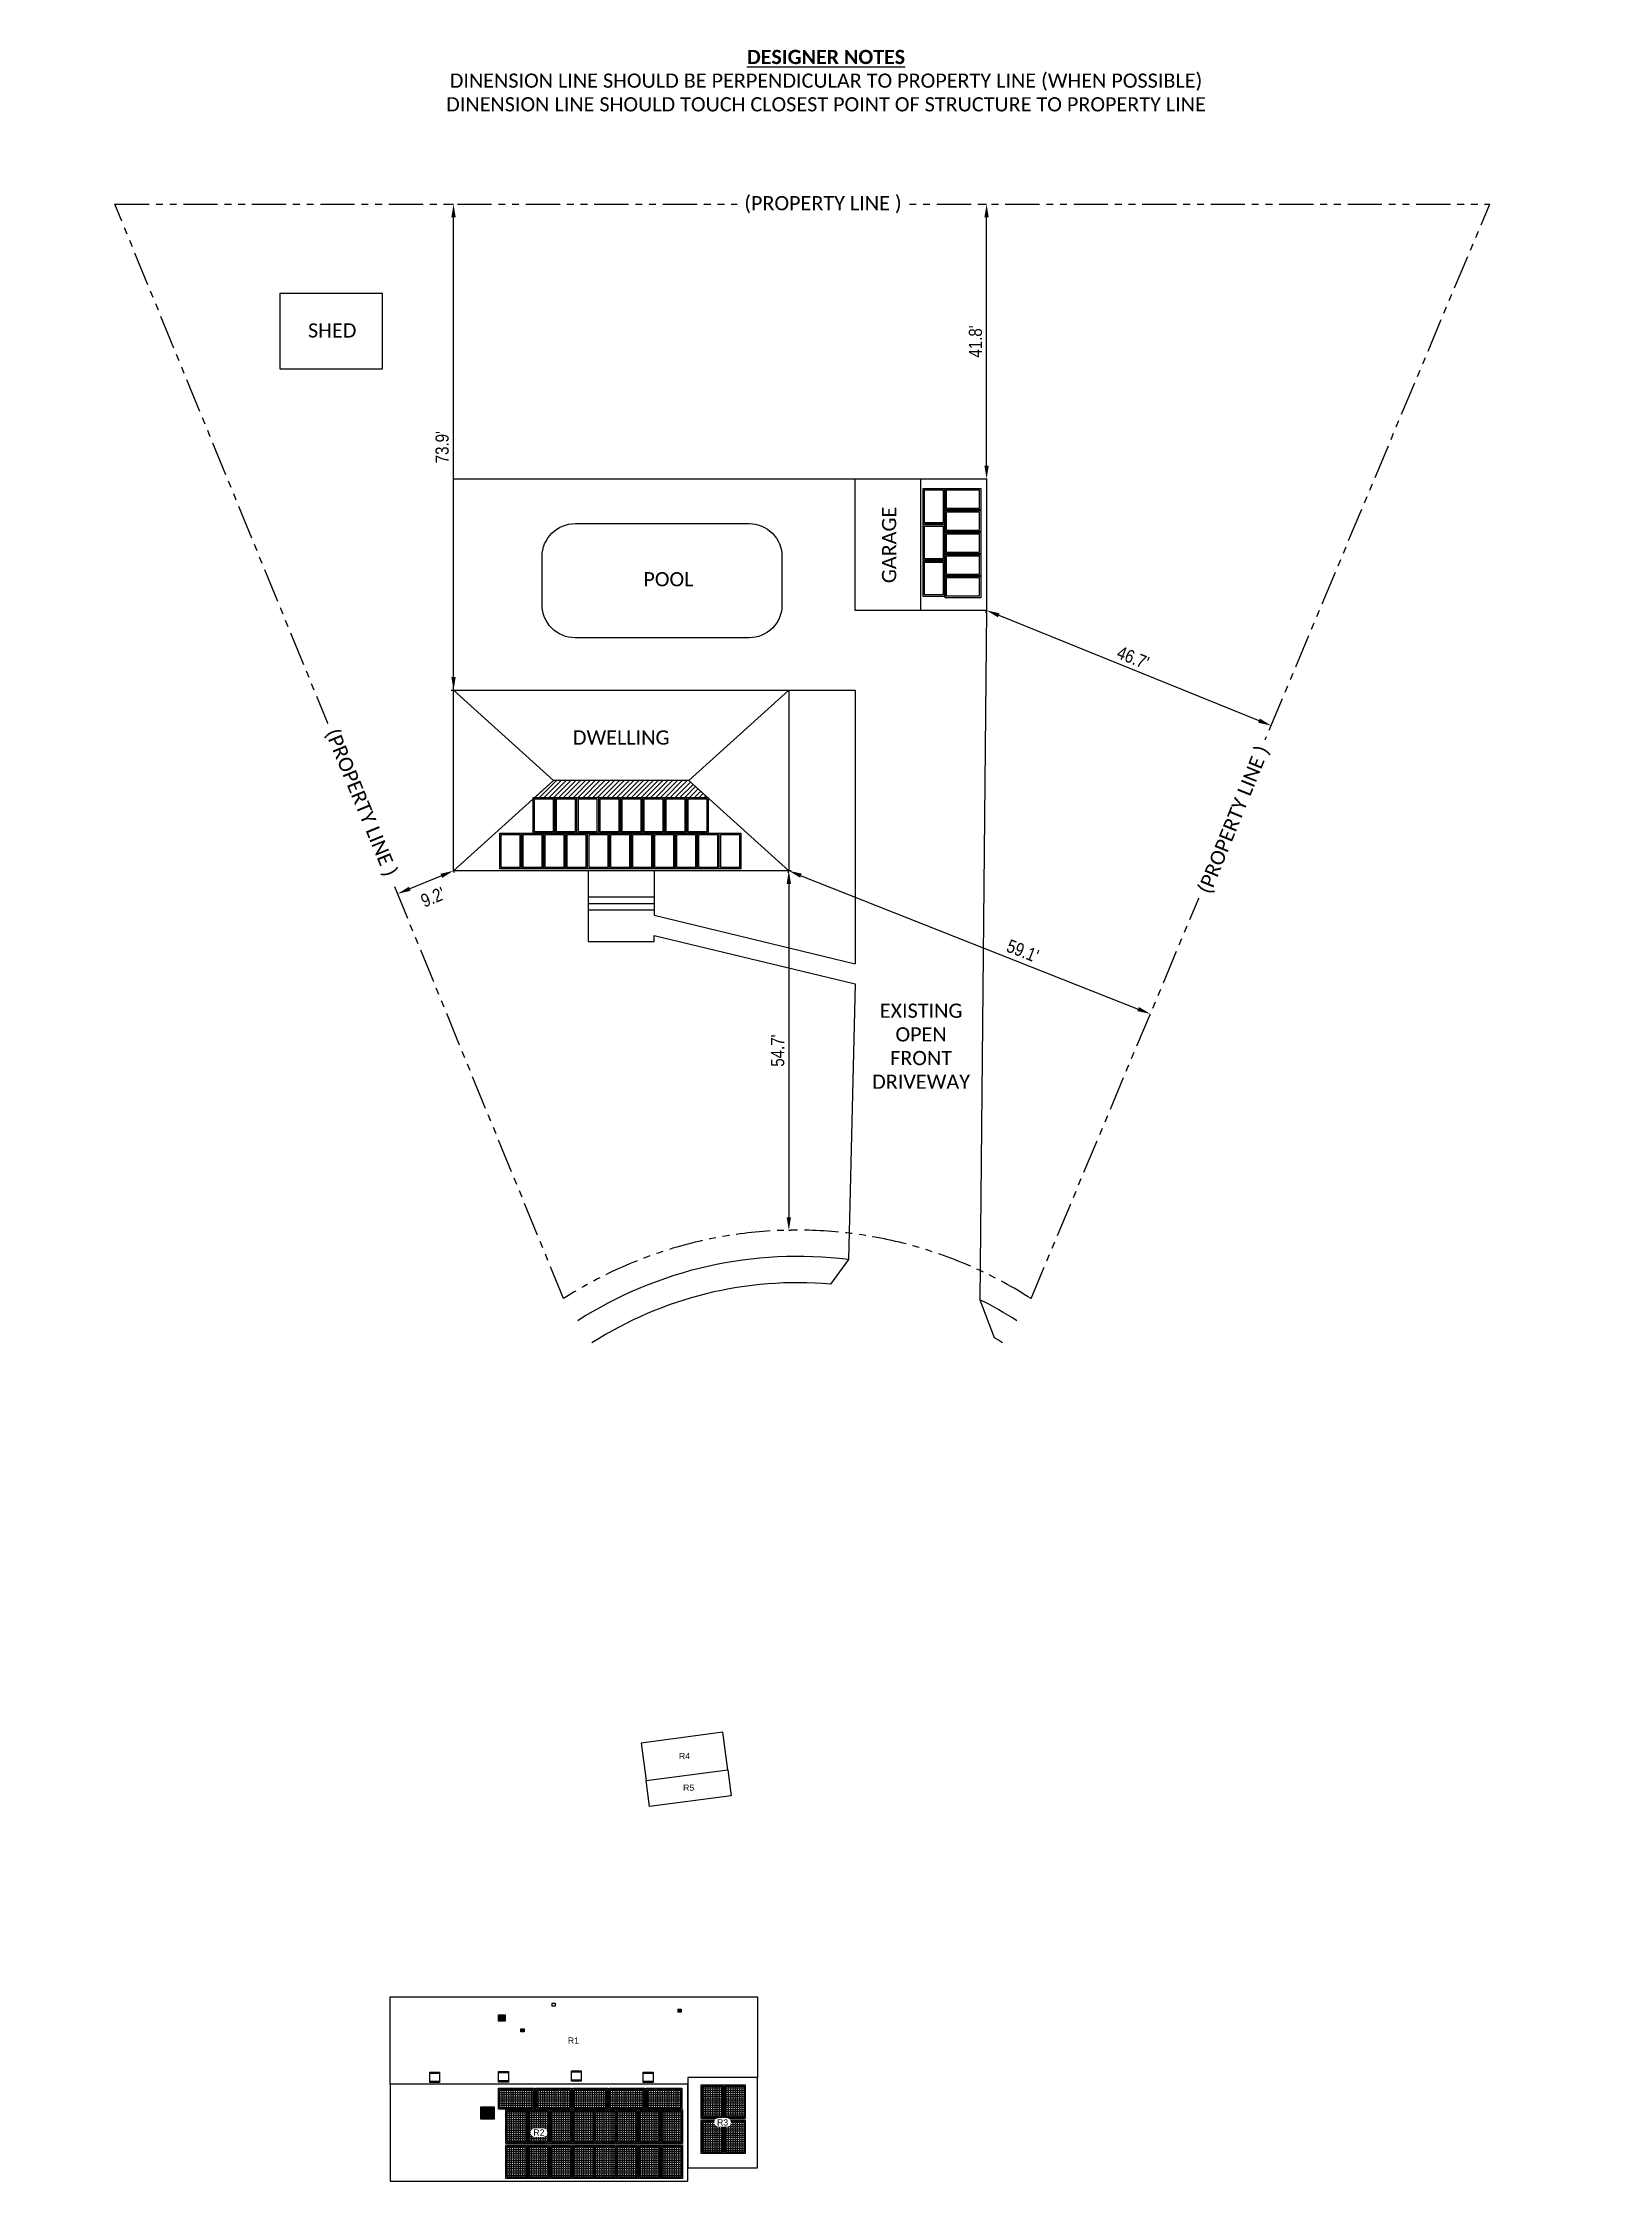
# Model space of a CAD drawing. Header units: feet. Extents: x -13431 to 10280, y 13032 to 29871.
# Drawn here: x -755 to 2104, y 14030 to 17934 of the extents above; entities that cross this region are included whole.
import ezdxf
from ezdxf.enums import TextEntityAlignment as Align

# ---------------------------------------------------------------- set-up
doc = ezdxf.new("R2010")
doc.units = ezdxf.units.FT
doc.header["$MEASUREMENT"] = 0
doc.set_wipeout_variables(frame=1)
doc.linetypes.add('PHANTOM', pattern=[2.5, 1.25, -0.25, 0.25, -0.25, 0.25, -0.25])
for name, color, linetype in [('E - MODULE', 7, 'Continuous'), ('MODULE FRAME', 9, 'Continuous'), ('MODULE HATCH', 7, 'Continuous'), ('N - ROOF NUMBERS', 7, 'Continuous'), ('R - ROOF LINES', 7, 'Continuous'), ('Z - TITLEBLOCK TXT', 7, 'Continuous')]:
    doc.layers.add(name, color=color, linetype=linetype)
doc.layers.add('LOCKED (NO PRINT)', color=7, linetype='Continuous', plot=False)
doc.styles.add('1SIXTEENTH', font='technic_.ttf', dxfattribs={"height": 24})
doc.styles.add('TITLE BBLOCK TEXT', font='ARIALUNI.TTF')
doc.dimstyles.new('DESIGN', dxfattribs={"dimscale": 0, "dimtxt": 24, "dimasz": 24, "dimexe": 0, "dimexo": 4, "dimgap": 8, "dimtad": 1, "dimdec": 1, "dimlfac": 0.083333, "dimzin": 3, "dimdsep": 46, "dimtxsty": '1SIXTEENTH', "dimcen": 24, "dimclrd": 1, "dimclre": 1, "dimclrt": 7, "dimadec": 0, "dimazin": 0, "dimtfac": 1, "dimtdec": 1, "dimtofl": 0, "dimtmove": 2, "dimatfit": 3, "dimfxl": 1, "dimfrac": 2, "dimtolj": 1, "dimtzin": 0, "dimarcsym": 1})

msp = doc.modelspace()

# ---------------------------------------------------------------- texts
at = {"layer": 'LOCKED (NO PRINT)', "insert": (674.54, 17864.25), "char_height": 25.92, "attachment_point": 5, "style": '1SIXTEENTH', "bg_fill": 2}
msp.add_mtext_dynamic_manual_height_columns('{\\fCalibri|b1|i0|c0|p34;\\LDESIGNER NOTES\\P\\fCalibri|b0|i0|c0|p34;\\lDINENSION LINE SHOULD BE PERPENDICULAR TO PROPERTY LINE (WHEN POSSIBLE)\\P\\W1;DINENSION LINE SHOULD TOUCH CLOSEST POINT OF STRUCTURE TO PROPERTY LINE}', width=2833.1198, gutter_width=370.67, heights=[0], dxfattribs=at)

# ---------------------------------------------------------------- blocks, each defined once
blk = doc.blocks.new('*D130')
at = {"color": 1, "lineweight": -2, "transparency": 16777216}
for p, q in [((-27.5, 16413), (-85.1, 16389.4)), ((-3.8, 16418.5), (-5.3, 16422.2)), ((-105.8, 16376.6), (-107.3, 16380.3))]:
    blk.add_line(p, q, dxfattribs=at)
at = {"color": 1, "transparency": 16777216}
for points in [[(-29.1, 16416.7), (-26, 16409.3), (-5.3, 16422.2)], [(-86.7, 16393.1), (-83.6, 16385.7), (-107.3, 16380.3)]]:
    blk.add_solid(points, dxfattribs=at)
at = {"layer": 'Defpoints', "color": 0, "transparency": 16777216}
for p in [(-5.3, 16422.2), (-107.3, 16380.3), (-107.3, 16380.3)]:
    blk.add_point(p, dxfattribs=at)
at = {"color": 7, "transparency": 16777216, "insert": (-43, 16374.1), "char_height": 24, "attachment_point": 5, "rotation": 22.2896, "style": '1SIXTEENTH'}
blk.add_mtext("\\A1;9.2'", dxfattribs=at)
blk = doc.blocks.new('*D131')
at = {"color": 1, "lineweight": -2, "transparency": 16777216}
for p, q in [((610.7, 16422.2), (606.7, 16422.2)), ((606.7, 16398.2), (606.7, 15789.9)), ((610.7, 15765.9), (606.7, 15765.9))]:
    blk.add_line(p, q, dxfattribs=at)
at = {"color": 1, "transparency": 16777216}
for points in [[(602.7, 16398.2), (610.7, 16398.2), (606.7, 16422.2)], [(602.7, 15789.9), (610.7, 15789.9), (606.7, 15765.9)]]:
    blk.add_solid(points, dxfattribs=at)
at = {"layer": 'Defpoints', "color": 0, "transparency": 16777216}
for p in [(606.7, 16422.2), (606.7, 15765.9), (606.7, 15765.9)]:
    blk.add_point(p, dxfattribs=at)
at = {"color": 7, "transparency": 16777216, "insert": (586.4, 16094), "char_height": 24, "attachment_point": 5, "rotation": 90, "style": '1SIXTEENTH'}
blk.add_mtext("\\A1;54.7'", dxfattribs=at)
blk = doc.blocks.new('*D129')
at = {"color": 1, "lineweight": -2, "transparency": 16777216}
for p, q in [((605.2, 16418.4), (606.7, 16422.2)), ((629, 16413.3), (1244.2, 16169.9)), ((1265, 16157.3), (1266.5, 16161.1))]:
    blk.add_line(p, q, dxfattribs=at)
at = {"color": 1, "transparency": 16777216}
for points in [[(630.4, 16417), (627.5, 16409.6), (606.7, 16422.2)], [(1245.6, 16173.6), (1242.7, 16166.2), (1266.5, 16161.1)]]:
    blk.add_solid(points, dxfattribs=at)
at = {"layer": 'Defpoints', "color": 0, "transparency": 16777216}
for p in [(606.7, 16422.2), (1266.5, 16161.1), (1266.5, 16161.1)]:
    blk.add_point(p, dxfattribs=at)
at = {"color": 7, "transparency": 16777216, "insert": (1033.6, 16275.9), "char_height": 24, "attachment_point": 5, "rotation": 338.4121, "style": '1SIXTEENTH'}
blk.add_mtext("\\A1;59.1'", dxfattribs=at)
blk = doc.blocks.new('*D132')
at = {"color": 1, "lineweight": -2, "transparency": 16777216}
for p, q in [((966.1, 16893.8), (967.6, 16897.5)), ((989.8, 16888.5), (1464.8, 16696.4)), ((1485.5, 16683.6), (1487, 16687.3))]:
    blk.add_line(p, q, dxfattribs=at)
at = {"color": 1, "transparency": 16777216}
for points in [[(991.3, 16892.2), (988.3, 16884.8), (967.6, 16897.5)], [(1466.3, 16700.1), (1463.3, 16692.6), (1487, 16687.3)]]:
    blk.add_solid(points, dxfattribs=at)
at = {"layer": 'Defpoints', "color": 0, "transparency": 16777216}
for p in [(967.6, 16897.5), (1487, 16687.3), (1487, 16687.3)]:
    blk.add_point(p, dxfattribs=at)
at = {"color": 7, "transparency": 16777216, "insert": (1234.9, 16811.2), "char_height": 24, "attachment_point": 5, "rotation": 337.9715, "style": '1SIXTEENTH'}
blk.add_mtext("\\A1;46.7'", dxfattribs=at)
blk = doc.blocks.new('*D133')
at = {"color": 1, "lineweight": -2, "transparency": 16777216}
for p, q in [((963.6, 17639), (967.6, 17639)), ((967.6, 17161.5), (967.6, 17615)), ((963.6, 17137.5), (967.6, 17137.5))]:
    blk.add_line(p, q, dxfattribs=at)
at = {"color": 1, "transparency": 16777216}
for points in [[(963.6, 17615), (971.6, 17615), (967.6, 17639)], [(963.6, 17161.5), (971.6, 17161.5), (967.6, 17137.5)]]:
    blk.add_solid(points, dxfattribs=at)
at = {"layer": 'Defpoints', "color": 0, "transparency": 16777216}
for p in [(967.6, 17639), (967.6, 17639), (967.6, 17137.5)]:
    blk.add_point(p, dxfattribs=at)
at = {"color": 7, "transparency": 16777216, "insert": (947.4, 17388.3), "char_height": 24, "attachment_point": 5, "rotation": 90, "style": '1SIXTEENTH'}
blk.add_mtext("\\A1;41.8'", dxfattribs=at)
blk = doc.blocks.new('*D134')
at = {"color": 1, "lineweight": -2, "transparency": 16777216}
for p, q in [((-9.3, 17639), (-5.3, 17639)), ((-5.3, 16775.7), (-5.3, 17615)), ((-9.3, 16751.7), (-5.3, 16751.7))]:
    blk.add_line(p, q, dxfattribs=at)
at = {"color": 1, "transparency": 16777216}
for points in [[(-9.3, 17615), (-1.3, 17615), (-5.3, 17639)], [(-9.3, 16775.7), (-1.3, 16775.7), (-5.3, 16751.7)]]:
    blk.add_solid(points, dxfattribs=at)
at = {"layer": 'Defpoints', "color": 0, "transparency": 16777216}
for p in [(-5.3, 17639), (-5.3, 17639), (-5.3, 16751.7)]:
    blk.add_point(p, dxfattribs=at)
at = {"color": 7, "transparency": 16777216, "insert": (-26, 17195.4), "char_height": 24, "attachment_point": 5, "rotation": 90, "style": '1SIXTEENTH'}
blk.add_mtext("\\A1;73.9'", dxfattribs=at)
blk = doc.blocks.new('ROOF3_ID')
at = {"color": 3}
blk.add_wipeout([(-7.3, -7.4), (-5.7, -7.4), (-4.2, -7.4), (-2.6, -7.4), (-1, -7.4), (0.6, -7.4), (2.1, -7.4), (3.7, -7.4), (5.3, -7.4), (6.9, -7.4), (8.4, -7.3), (9.9, -7), (11.4, -6.3), (12.6, -5.3), (13.7, -4.2), (14.5, -2.8), (15, -1.3), (15.2, 0.2), (15, 1.8), (14.6, 3.3), (13.9, 4.7), (12.9, 5.9), (11.7, 6.9), (10.4, 7.7), (8.9, 8.2), (7.3, 8.3), (5.7, 8.3), (4.2, 8.3), (2.6, 8.3), (1, 8.3), (-0.6, 8.3), (-2.1, 8.3), (-3.7, 8.3), (-5.3, 8.3), (-6.9, 8.3), (-8.4, 8.2), (-9.9, 7.9), (-11.4, 7.2), (-12.6, 6.2), (-13.7, 5.1), (-14.5, 3.7), (-15, 2.2), (-15.2, 0.7), (-15, -0.9), (-14.6, -2.4), (-13.9, -3.8), (-12.9, -5), (-11.7, -6), (-10.4, -6.8), (-8.9, -7.3)], dxfattribs=at)
at = {"layer": 'Z - TITLEBLOCK TXT', "color": 7, "style": 'TITLE BBLOCK TEXT'}
blk.add_text('R3', height=11.4, rotation=359.9886, dxfattribs=at).set_placement((0, 0.5), align=Align.MIDDLE_CENTER)
blk = doc.blocks.new('ROOF1_ID')
at = {"color": 3}
blk.add_wipeout([(-7.5, -8.1), (-5.9, -8.1), (-4.4, -8.1), (-2.8, -8.1), (-1.2, -8.1), (0.3, -8.1), (1.9, -8.1), (3.5, -8.1), (5.1, -8.1), (6.6, -8.1), (8.2, -8), (9.7, -7.6), (11.1, -7), (12.4, -6), (13.4, -4.9), (14.2, -3.5), (14.7, -2), (14.9, -0.5), (14.8, 1.1), (14.4, 2.6), (13.7, 4), (12.7, 5.2), (11.5, 6.3), (10.1, 7), (8.6, 7.5), (7.1, 7.6), (5.5, 7.6), (3.9, 7.6), (2.4, 7.6), (0.8, 7.6), (-0.8, 7.6), (-2.4, 7.6), (-3.9, 7.6), (-5.5, 7.6), (-7.1, 7.6), (-8.6, 7.5), (-10.2, 7.2), (-11.6, 6.5), (-12.8, 5.6), (-13.9, 4.4), (-14.7, 3), (-15.2, 1.5), (-15.4, 0), (-15.3, -1.6), (-14.8, -3.1), (-14.1, -4.5), (-13.2, -5.7), (-12, -6.7), (-10.6, -7.5), (-9.1, -7.9)], dxfattribs=at)
at = {"layer": 'Z - TITLEBLOCK TXT', "color": 7, "style": 'TITLE BBLOCK TEXT'}
blk.add_text('R1', height=11.4, rotation=359.9886, dxfattribs=at).set_placement((-0.2, -0.2), align=Align.MIDDLE_CENTER)
blk = doc.blocks.new('ROOF5_ID')
at = {"color": 3}
blk.add_wipeout([(-7.3, -6.7), (-5.7, -6.7), (-4.2, -6.7), (-2.6, -6.7), (-1, -6.7), (0.6, -6.7), (2.1, -6.7), (3.7, -6.7), (5.3, -6.7), (6.9, -6.7), (8.4, -6.6), (9.9, -6.3), (11.4, -5.6), (12.6, -4.6), (13.7, -3.5), (14.5, -2.1), (15, -0.6), (15.2, 0.9), (15, 2.5), (14.6, 4), (13.9, 5.4), (12.9, 6.6), (11.7, 7.6), (10.4, 8.4), (8.9, 8.9), (7.3, 9), (5.7, 9), (4.2, 9), (2.6, 9), (1, 9), (-0.6, 9), (-2.1, 9), (-3.7, 9), (-5.3, 9), (-6.9, 9), (-8.4, 8.9), (-9.9, 8.5), (-11.4, 7.9), (-12.6, 6.9), (-13.7, 5.8), (-14.5, 4.4), (-15, 2.9), (-15.2, 1.4), (-15, -0.2), (-14.6, -1.7), (-13.9, -3.1), (-12.9, -4.3), (-11.7, -5.3), (-10.4, -6.1), (-8.9, -6.6)], dxfattribs=at)
at = {"layer": 'Z - TITLEBLOCK TXT', "color": 7, "style": 'TITLE BBLOCK TEXT'}
blk.add_text('R5', height=11.4, rotation=359.9886, dxfattribs=at).set_placement((0, 1.1), align=Align.MIDDLE_CENTER)
blk = doc.blocks.new('ROOF4_ID')
at = {"color": 3}
blk.add_wipeout([(-7.3, -7.1), (-5.7, -7.1), (-4.2, -7.1), (-2.6, -7.1), (-1, -7.1), (0.6, -7.1), (2.1, -7.1), (3.7, -7.1), (5.3, -7.1), (6.9, -7.1), (8.4, -7), (9.9, -6.6), (11.4, -5.9), (12.6, -5), (13.7, -3.8), (14.5, -2.5), (15, -1), (15.2, 0.6), (15, 2.1), (14.6, 3.6), (13.9, 5), (12.9, 6.3), (11.7, 7.3), (10.4, 8), (8.9, 8.5), (7.3, 8.7), (5.7, 8.7), (4.2, 8.7), (2.6, 8.7), (1, 8.7), (-0.6, 8.7), (-2.1, 8.7), (-3.7, 8.7), (-5.3, 8.7), (-6.9, 8.7), (-8.4, 8.6), (-9.9, 8.2), (-11.4, 7.5), (-12.6, 6.6), (-13.7, 5.4), (-14.5, 4.1), (-15, 2.6), (-15.2, 1), (-15, -0.6), (-14.6, -2.1), (-13.9, -3.5), (-12.9, -4.7), (-11.7, -5.7), (-10.4, -6.5), (-8.9, -6.9)], dxfattribs=at)
at = {"layer": 'Z - TITLEBLOCK TXT', "color": 7, "style": 'TITLE BBLOCK TEXT'}
blk.add_text('R4', height=11.4, rotation=359.9886, dxfattribs=at).set_placement((0, 0.8), align=Align.MIDDLE_CENTER)
blk = doc.blocks.new('ROOF2_ID')
at = {"color": 3}
blk.add_wipeout([(-7.3, -7.8), (-5.7, -7.8), (-4.2, -7.8), (-2.6, -7.8), (-1, -7.8), (0.6, -7.8), (2.1, -7.8), (3.7, -7.8), (5.3, -7.8), (6.9, -7.8), (8.4, -7.7), (9.9, -7.3), (11.4, -6.6), (12.6, -5.7), (13.7, -4.5), (14.5, -3.2), (15, -1.7), (15.2, -0.1), (15, 1.5), (14.6, 3), (13.9, 4.4), (12.9, 5.6), (11.7, 6.6), (10.4, 7.4), (8.9, 7.8), (7.3, 8), (5.7, 8), (4.2, 8), (2.6, 8), (1, 8), (-0.6, 8), (-2.1, 8), (-3.7, 8), (-5.3, 8), (-6.9, 8), (-8.4, 7.9), (-9.9, 7.5), (-11.4, 6.8), (-12.6, 5.9), (-13.7, 4.7), (-14.5, 3.4), (-15, 1.9), (-15.2, 0.3), (-15, -1.2), (-14.6, -2.7), (-13.9, -4.1), (-12.9, -5.4), (-11.7, -6.4), (-10.4, -7.1), (-8.9, -7.6)], dxfattribs=at)
at = {"layer": 'Z - TITLEBLOCK TXT', "style": 'TITLE BBLOCK TEXT'}
blk.add_text('R2', height=11.4, rotation=359.9886, dxfattribs=at).set_placement((0, 0.1), align=Align.MIDDLE_CENTER)
blk = doc.blocks.new('genesis_module')
at = {"layer": 'MODULE HATCH'}
h = blk.add_hatch(dxfattribs=at)
h.set_pattern_fill('ANGLE', color=9, scale=15)
h.set_pattern_definition([(0, (1.7324, 8.3642), (0, 4.125), [3, -1.125]), (90, (1.7324, 8.3642), (-4.125, 3e-16), [3, -1.125])])
h.paths.add_polyline_path([(-17.5, 30), (-17.5, -29.9), (17.6, -29.9), (17.6, 30)])
at = {"color": 4}
blk.add_lwpolyline([(-20, 32.5), (20, 32.5), (20, -32.5), (-20, -32.5)], close=True, dxfattribs=at)
at = {"layer": 'MODULE FRAME', "color": 7, "linetype": 'Continuous', "flags": 128}
blk.add_lwpolyline([(20, -32.5), (-20, -32.5), (-20, 32.5), (20, 32.5)], close=True, dxfattribs=at)
at = {"layer": 'MODULE FRAME', "color": 8, "linetype": 'Continuous', "flags": 128}
blk.add_lwpolyline([(17.6, -29.9), (-17.5, -29.9), (-17.5, 30), (17.6, 30)], close=True, dxfattribs=at)

# ---------------------------------------------------------------- dimensions: what is measured, and where the dimension line sits
for p1, p2, picture, middle in [((-5.34, 16751.68), (-5.34, 17639.04), '*D134', (-25.96, 17195.36)), ((967.6, 17137.52), (967.6, 17639.04), '*D133', (947.37, 17388.28)), ((967.6, 16897.52), (1487.05, 16687.35), '*D132', (1234.9, 16811.17)), ((606.66, 16422.15), (606.66, 15765.87), '*D131', (586.38, 16094.01))]:
    dim = msp.add_aligned_dim(p1=p1, p2=p2, distance=0, dimstyle='DESIGN', override={"dimscale": 1, "dimpost": "'"})
    dim.commit()
    dim.dimension.update_dxf_attribs({"geometry": picture, "text_midpoint": middle})
dim = msp.add_linear_dim(base=(-107.35, 16380.34), p1=(-5.34, 16422.15), p2=(-107.35, 16380.34), angle=202.28962, dimstyle='DESIGN', override={"dimscale": 1, "dimpost": "'"})
dim.commit()
dim.dimension.update_dxf_attribs({"geometry": '*D130', "text_midpoint": (-43.02, 16374.11), "dimtype": 161})

# ---------------------------------------------------------------- hatches: boundary and pattern name
h = msp.add_hatch()
h.set_pattern_fill('ANSI31', color=9, scale=50)
h.set_pattern_definition([(45, (480.335, 4280.593), (-4.4194174, 4.4194174), [])])
h.paths.add_polyline_path([(424.15, 16586.91), (177.16, 16586.91), (142.88, 16555.97), (458.43, 16555.97)])
h = msp.add_hatch(color=3)
h.dxf.hatch_style = 1
h.paths.add_polyline_path([(88.7, 14333.9), (88.7, 14322.52), (76.7, 14322.52), (76.7, 14333.9)])
h = msp.add_hatch(color=3)
h.dxf.hatch_style = 1
h.paths.add_polyline_path([(174.09, 14355.3), (180.09, 14355.3), (180.09, 14349.61), (174.09, 14349.61)], flags=17)
edge = h.paths.add_edge_path(flags=17)
edge.add_line((174.09, 14355.3), (180.09, 14355.3))
edge.add_line((174.09, 14355.3), (174.09, 14349.61))
edge.add_line((180.09, 14355.3), (180.09, 14349.61))
h = msp.add_hatch(color=3)
h.dxf.hatch_style = 1
h.paths.add_polyline_path([(404.24, 14344.67), (410.24, 14344.67), (410.24, 14338.98), (404.24, 14338.98)])
h = msp.add_hatch(color=3)
h.dxf.hatch_style = 1
h.paths.add_polyline_path([(123.43, 14308.6), (123.43, 14302.91), (117.43, 14302.91), (117.43, 14308.6)])
h = msp.add_hatch(color=3)
h.dxf.hatch_style = 1
h.paths.add_polyline_path([(-30.8, 14210.33), (-30.8, 14212.23), (-30.8, 14229.31), (-48.8, 14229.31), (-48.8, 14227.41), (-48.8, 14210.33)], flags=17)
h.paths.add_polyline_path([(-30.8, 14210.33), (-48.8, 14210.33), (-48.8, 14212.23), (-48.8, 14229.31), (-30.8, 14229.31), (-30.8, 14212.23)], flags=17)
h.paths.add_polyline_path([(-48.8, 14210.33), (-48.8, 14227.41), (-48.8, 14229.31), (-48.8, 14212.23)], flags=0)
edge = h.paths.add_edge_path(flags=0)
edge.add_line((-30.8, 14227.41), (-30.8, 14210.33))
edge.add_line((-30.8, 14227.41), (-30.8, 14229.31))
h = msp.add_hatch(color=3)
h.dxf.hatch_style = 1
h.paths.add_polyline_path([(94.92, 14211.5), (76.92, 14211.5), (76.92, 14228.57), (76.92, 14230.47), (94.92, 14230.47), (94.92, 14213.39)], flags=17)
h.paths.add_polyline_path([(94.92, 14228.57), (94.92, 14211.5), (94.92, 14213.39), (94.92, 14230.47)], flags=0)
h.paths.add_polyline_path([(94.92, 14211.5), (76.92, 14211.5), (76.92, 14228.57), (76.92, 14230.47), (94.92, 14230.47), (94.92, 14228.57)], flags=17)
edge = h.paths.add_edge_path(flags=0)
edge.add_line((76.92, 14211.5), (76.92, 14213.39))
h = msp.add_hatch(color=3)
h.dxf.hatch_style = 1
h.paths.add_polyline_path([(209.9, 14212.81), (209.9, 14214.71), (209.9, 14231.78), (209.9, 14229.89)], flags=0)
h.paths.add_polyline_path([(227.9, 14212.81), (209.9, 14212.81), (209.9, 14214.71), (209.9, 14231.78), (227.9, 14231.78), (227.9, 14214.71)], flags=17)
h.paths.add_polyline_path([(227.9, 14212.81), (209.9, 14212.81), (209.9, 14229.89), (209.9, 14231.78), (227.9, 14231.78), (227.9, 14214.71)], flags=17)
edge = h.paths.add_edge_path(flags=0)
edge.add_line((227.9, 14229.89), (227.9, 14212.81))
edge.add_line((227.9, 14229.89), (227.9, 14231.78))
h = msp.add_hatch(color=3)
h.dxf.hatch_style = 1
h.paths.add_polyline_path([(358.96, 14210.65), (340.96, 14210.65), (340.96, 14227.73), (340.96, 14229.63), (358.96, 14229.63), (358.96, 14212.55)], flags=17)
h.paths.add_polyline_path([(358.96, 14210.65), (340.96, 14210.65), (340.96, 14212.55), (340.96, 14229.63), (358.96, 14229.63), (358.96, 14212.55)], flags=17)
h.paths.add_polyline_path([(340.96, 14210.65), (340.96, 14227.73), (340.96, 14229.63), (340.96, 14212.55)], flags=0)
edge = h.paths.add_edge_path(flags=0)
edge.add_line((358.96, 14227.73), (358.96, 14210.65))
edge.add_line((358.96, 14227.73), (358.96, 14229.63))
h = msp.add_hatch(color=3)
h.dxf.hatch_style = 1
h.paths.add_polyline_path([(68.59, 14143.42), (44.59, 14143.42), (44.59, 14166.18), (68.59, 14166.18)])
h.paths.add_polyline_path([(68.59, 14143.42), (68.59, 14166.18)], flags=17)

# ---------------------------------------------------------------- linework, layer by layer
at = {"color": 3, "linetype": 'PHANTOM', "ltscale": 50}
for p, q in [((195.56, 15641.39), (-623.31, 17639.04)), ((-623.31, 17639.04), (1885.88, 17639.04)), ((1048.71, 15641.39), (1885.88, 17639.04))]:
    msp.add_line(p, q, dxfattribs=at)
at = {"color": 4}
for p, q in [((-5.34, 16751.68), (-5.34, 17137.52)), ((-5.34, 17137.52), (727.6, 17137.52)), ((967.6, 16897.52), (955.6, 15639.26)), ((606.66, 16751.68), (727.6, 16751.68)), ((727.6, 16751.68), (727.6, 16252.67)), ((240.66, 16422.15), (240.66, 16333.24)), ((360.66, 16422.15), (360.66, 16341.3)), ((360.66, 16374.15), (240.66, 16374.15)), ((360.66, 16362.15), (240.66, 16362.15)), ((360.66, 16350.15), (240.66, 16350.15)), ((360.66, 16341.3), (727.6, 16252.67)), ((360.66, 16304.26), (727.6, 16215.64)), ((727.6, 16215.64), (715.6, 15712.44)), ((715.6, 15712.44), (682.57, 15667.71)), ((955.6, 15639.26), (981.34, 15570.25))]:
    msp.add_line(p, q, dxfattribs=at)
at = {"color": 3}
for p, q in [((-5.34, 16751.68), (606.66, 16751.68)), ((-5.34, 16422.15), (-5.34, 16751.68)), ((-5.34, 16751.68), (177.16, 16586.91)), ((606.66, 16751.68), (424.15, 16586.91)), ((606.66, 16751.68), (606.66, 16422.15)), ((177.16, 16586.91), (-5.34, 16422.15)), ((-5.34, 16422.15), (177.16, 16586.91)), ((424.15, 16586.91), (177.16, 16586.91)), ((424.15, 16586.91), (606.66, 16422.15)), ((606.66, 16422.15), (424.15, 16586.91)), ((606.66, 16422.15), (-5.34, 16422.15))]:
    msp.add_line(p, q, dxfattribs=at)
at = {"color": 1}
msp.add_line((299.66, 16586.91), (300.32, 16586.91), dxfattribs=at)
at = {"color": 3}
msp.add_lwpolyline([(-321.41, 17476.75), (-135.72, 17476.75), (-135.72, 17337.58), (-321.41, 17337.58)], close=True, dxfattribs=at)
at = {"color": 3, "flags": 128}
for points in [[(727.6, 17137.52), (967.6, 17137.52), (967.6, 16897.52), (727.6, 16897.52), (727.6, 17137.52)], [(847.6, 16897.52), (847.6, 17137.52)]]:
    msp.add_lwpolyline(points, dxfattribs=at)
at = {"color": 3}
msp.add_lwpolyline([(216.46, 17055.85), (534.22, 17055.85, -0.4142136), (594.22, 16995.85), (594.22, 16907.43, -0.4142136), (534.22, 16847.43), (216.46, 16847.43, -0.4142136), (156.46, 16907.43), (156.46, 16995.85, -0.4142136)], format="xyb", close=True, dxfattribs=at)
at = {"flags": 128}
msp.add_lwpolyline([(177.16, 16586.91), (142.88, 16555.97), (458.43, 16555.97), (424.15, 16586.91)], close=True, dxfattribs=at)
at = {"color": 4, "flags": 128}
msp.add_lwpolyline([(240.66, 16333.24), (240.66, 16293.26), (360.66, 16293.26), (360.66, 16304.26)], dxfattribs=at)
at = {"color": 3, "linetype": 'PHANTOM', "ltscale": 50}
msp.add_arc((622.13, 14975.76), 790.59, 57.34581, 122.65419, dxfattribs=at)
at = {"color": 4}
for radius, start, end in [(742.59, 82.76938, 122.65419), (694.59, 85.00864, 122.65419), (742.59, 57.34581, 63.31669), (694.59, 57.34581, 58.85808)]:
    msp.add_arc((622.13, 14975.76), radius, start, end, dxfattribs=at)
at = {"layer": 'MODULE FRAME', "color": 7, "linetype": 'Continuous', "flags": 128}
for points in [[(851.89, 17119.94), (890.94, 17119.94), (890.94, 17054.99), (851.89, 17054.99)], [(956.89, 17119.94), (956.89, 17080.89), (891.94, 17080.89), (891.94, 17119.94)], [(956.89, 17079.89), (956.89, 17040.84), (891.94, 17040.84), (891.94, 17079.89)], [(851.89, 17053.99), (890.94, 17053.99), (890.94, 16989.04), (851.89, 16989.04)], [(956.89, 17039.84), (956.89, 17000.79), (891.94, 17000.79), (891.94, 17039.84)], [(851.89, 16988.04), (890.94, 16988.04), (890.94, 16923.09), (851.89, 16923.09)], [(956.89, 16999.79), (956.89, 16960.74), (891.94, 16960.74), (891.94, 16999.79)], [(956.89, 16959.74), (956.89, 16920.69), (891.94, 16920.69), (891.94, 16959.74)], [(178.95, 16491.02), (139.9, 16491.02), (139.9, 16555.97), (178.95, 16555.97)], [(219, 16491.02), (179.95, 16491.02), (179.95, 16555.97), (219, 16555.97)], [(259.05, 16491.02), (220, 16491.02), (220, 16555.97), (259.05, 16555.97)], [(299.1, 16491.02), (260.05, 16491.02), (260.05, 16555.97), (299.1, 16555.97)], [(339.15, 16491.02), (300.1, 16491.02), (300.1, 16555.97), (339.15, 16555.97)], [(379.2, 16491.02), (340.15, 16491.02), (340.15, 16555.97), (379.2, 16555.97)], [(419.25, 16491.02), (380.2, 16491.02), (380.2, 16555.97), (419.25, 16555.97)], [(459.3, 16491.02), (420.25, 16491.02), (420.25, 16555.97), (459.3, 16555.97)], [(118.37, 16425.82), (79.32, 16425.82), (79.32, 16490.77), (118.37, 16490.77)], [(158.42, 16425.82), (119.37, 16425.82), (119.37, 16490.77), (158.42, 16490.77)], [(198.47, 16425.82), (159.42, 16425.82), (159.42, 16490.77), (198.47, 16490.77)], [(238.52, 16425.82), (199.47, 16425.82), (199.47, 16490.77), (238.52, 16490.77)], [(278.57, 16425.82), (239.52, 16425.82), (239.52, 16490.77), (278.57, 16490.77)], [(318.62, 16425.82), (279.57, 16425.82), (279.57, 16490.77), (318.62, 16490.77)], [(358.67, 16425.82), (319.62, 16425.82), (319.62, 16490.77), (358.67, 16490.77)], [(398.72, 16425.82), (359.67, 16425.82), (359.67, 16490.77), (398.72, 16490.77)], [(438.77, 16425.82), (399.72, 16425.82), (399.72, 16490.77), (438.77, 16490.77)], [(478.82, 16425.82), (439.77, 16425.82), (439.77, 16490.77), (478.82, 16490.77)], [(518.87, 16425.82), (479.82, 16425.82), (479.82, 16490.77), (518.87, 16490.77)]]:
    msp.add_lwpolyline(points, close=True, dxfattribs=at)
at = {"layer": 'MODULE FRAME', "color": 8, "linetype": 'Continuous', "flags": 128}
for points in [[(854.41, 17117.43), (888.42, 17117.43), (888.42, 17057.51), (854.41, 17057.51)], [(954.37, 17117.43), (954.37, 17083.41), (894.46, 17083.41), (894.46, 17117.43)], [(954.37, 17077.38), (954.37, 17043.36), (894.46, 17043.36), (894.46, 17077.38)], [(854.41, 17051.48), (888.42, 17051.48), (888.42, 16991.56), (854.41, 16991.56)], [(954.37, 17037.33), (954.37, 17003.31), (894.46, 17003.31), (894.46, 17037.33)], [(854.41, 16985.53), (888.42, 16985.53), (888.42, 16925.61), (854.41, 16925.61)], [(954.37, 16997.28), (954.37, 16963.26), (894.46, 16963.26), (894.46, 16997.28)], [(954.37, 16957.23), (954.37, 16923.21), (894.46, 16923.21), (894.46, 16957.23)], [(176.43, 16493.54), (142.42, 16493.54), (142.42, 16553.45), (176.43, 16553.45)], [(216.48, 16493.54), (182.47, 16493.54), (182.47, 16553.45), (216.48, 16553.45)], [(256.53, 16493.54), (222.52, 16493.54), (222.52, 16553.45), (256.53, 16553.45)], [(296.58, 16493.54), (262.57, 16493.54), (262.57, 16553.45), (296.58, 16553.45)], [(336.63, 16493.54), (302.62, 16493.54), (302.62, 16553.45), (336.63, 16553.45)], [(376.68, 16493.54), (342.67, 16493.54), (342.67, 16553.45), (376.68, 16553.45)], [(416.73, 16493.54), (382.72, 16493.54), (382.72, 16553.45), (416.73, 16553.45)], [(456.78, 16493.54), (422.77, 16493.54), (422.77, 16553.45), (456.78, 16553.45)], [(115.86, 16428.34), (81.84, 16428.34), (81.84, 16488.25), (115.86, 16488.25)], [(155.91, 16428.34), (121.89, 16428.34), (121.89, 16488.25), (155.91, 16488.25)], [(195.96, 16428.34), (161.94, 16428.34), (161.94, 16488.25), (195.96, 16488.25)], [(236.01, 16428.34), (201.99, 16428.34), (201.99, 16488.25), (236.01, 16488.25)], [(276.06, 16428.34), (242.04, 16428.34), (242.04, 16488.25), (276.06, 16488.25)], [(316.11, 16428.34), (282.09, 16428.34), (282.09, 16488.25), (316.11, 16488.25)], [(356.16, 16428.34), (322.14, 16428.34), (322.14, 16488.25), (356.16, 16488.25)], [(396.21, 16428.34), (362.19, 16428.34), (362.19, 16488.25), (396.21, 16488.25)], [(436.26, 16428.34), (402.24, 16428.34), (402.24, 16488.25), (436.26, 16488.25)], [(476.31, 16428.34), (442.29, 16428.34), (442.29, 16488.25), (476.31, 16488.25)], [(516.36, 16428.34), (482.34, 16428.34), (482.34, 16488.25), (516.36, 16488.25)]]:
    msp.add_lwpolyline(points, close=True, dxfattribs=at)
at = {"layer": 'R - ROOF LINES', "color": 3}
for p, q in [((486.1, 14849.8, 406.28), (337.38, 14830.22, 406.28)), ((495.12, 14781.23, 440.86), (486.1, 14849.8, 406.28)), ((337.38, 14830.22, 406.28), (346.41, 14761.65, 440.86)), ((346.41, 14761.65, 440.86), (495.12, 14781.23, 440.86)), ((352.67, 14714.06, 416.86), (346.41, 14761.65, 440.86)), ((495.12, 14781.23, 440.86), (501.39, 14733.64, 416.86)), ((501.39, 14733.64, 416.86), (352.67, 14714.06, 416.86)), ((-120.96, 14366.91, 479.72), (549.34, 14366.91, 479.72)), ((-120.96, 14207.69, 532.79), (-120.96, 14366.91, 479.72)), ((549.34, 14366.91, 479.72), (549.34, 14219.84, 528.74)), ((76.7, 14322.52, 494.52), (76.7, 14333.9, 490.72)), ((76.7, 14333.9, 490.72), (88.7, 14333.9, 490.72)), ((76.7, 14333.9, 504.62), (88.7, 14333.9, 504.62)), ((76.7, 14322.52, 504.62), (76.7, 14333.9, 504.62)), ((76.7, 14333.9, 490.72), (76.7, 14333.9, 504.62)), ((88.7, 14333.9, 490.72), (88.7, 14322.52, 494.52)), ((88.7, 14333.9, 504.62), (88.7, 14322.52, 504.62)), ((88.7, 14333.9, 490.72), (88.7, 14333.9, 504.62)), ((174.09, 14355.3, 483.59), (180.09, 14355.3, 483.59)), ((174.09, 14355.3, 483.59), (174.09, 14349.61, 485.49)), ((174.09, 14355.3, 496.54), (180.09, 14355.3, 496.54)), ((174.09, 14355.3, 496.54), (174.09, 14349.61, 496.54)), ((174.09, 14355.3, 483.59), (174.09, 14355.3, 496.54)), ((180.09, 14349.61, 485.49), (174.09, 14349.61, 485.49)), ((180.09, 14349.61, 496.54), (174.09, 14349.61, 496.54)), ((174.09, 14349.61, 485.49), (174.09, 14349.61, 496.54)), ((180.09, 14355.3, 483.59), (180.09, 14349.61, 485.49)), ((180.09, 14355.3, 496.54), (180.09, 14349.61, 496.54)), ((180.09, 14355.3, 483.59), (180.09, 14355.3, 496.54)), ((180.09, 14349.61, 485.49), (180.09, 14349.61, 496.54)), ((404.24, 14344.67, 487.13), (404.24, 14338.98, 489.03)), ((404.24, 14344.67, 487.13), (410.24, 14344.67, 487.13)), ((410.24, 14338.98, 489.03), (404.24, 14338.98, 489.03)), ((410.24, 14344.67, 487.13), (410.24, 14338.98, 489.03)), ((88.7, 14322.52, 494.52), (76.7, 14322.52, 494.52)), ((88.7, 14322.52, 504.62), (76.7, 14322.52, 504.62)), ((76.7, 14322.52, 494.52), (76.7, 14322.52, 504.62)), ((88.7, 14322.52, 494.52), (88.7, 14322.52, 504.62)), ((117.43, 14308.6, 499.16), (123.43, 14308.6, 499.16)), ((117.43, 14302.91, 501.05), (117.43, 14308.6, 499.16)), ((117.43, 14308.6, 512.1), (123.43, 14308.6, 512.1)), ((117.43, 14302.91, 512.1), (117.43, 14308.6, 512.1)), ((117.43, 14308.6, 499.16), (117.43, 14308.6, 512.1)), ((123.43, 14302.91, 501.05), (117.43, 14302.91, 501.05)), ((123.43, 14302.91, 512.1), (117.43, 14302.91, 512.1)), ((117.43, 14302.91, 501.05), (117.43, 14302.91, 512.1)), ((123.43, 14308.6, 499.16), (123.43, 14302.91, 501.05)), ((123.43, 14308.6, 512.1), (123.43, 14302.91, 512.1)), ((123.43, 14308.6, 499.16), (123.43, 14308.6, 512.1)), ((123.43, 14302.91, 501.05), (123.43, 14302.91, 512.1)), ((422.21, 14207.69, 532.79), (-120.96, 14207.69, 532.79)), ((-120.96, 14207.69, 532.79), (-120.96, 14030.38, 473.69)), ((-48.8, 14229.31, 531.91), (-30.8, 14229.31, 531.91)), ((-48.8, 14212.23, 537.6), (-48.8, 14229.31, 531.91)), ((-48.8, 14227.41, 526.22), (-48.8, 14229.31, 531.91)), ((-48.8, 14227.41, 526.22), (-30.8, 14227.41, 526.22)), ((-48.8, 14210.33, 531.91), (-48.8, 14227.41, 526.22)), ((-30.8, 14212.23, 537.6), (-48.8, 14212.23, 537.6)), ((-48.8, 14210.33, 531.91), (-48.8, 14212.23, 537.6)), ((-30.8, 14210.33, 531.91), (-48.8, 14210.33, 531.91)), ((-30.8, 14229.31, 531.91), (-30.8, 14212.23, 537.6)), ((-30.8, 14227.41, 526.22), (-30.8, 14229.31, 531.91)), ((-30.8, 14227.41, 526.22), (-30.8, 14210.33, 531.91)), ((-30.8, 14210.33, 531.91), (-30.8, 14212.23, 537.6)), ((76.92, 14230.47, 531.52), (94.92, 14230.47, 531.52)), ((76.92, 14213.39, 537.22), (76.92, 14230.47, 531.52)), ((76.92, 14228.57, 525.83), (76.92, 14230.47, 531.52)), ((76.92, 14211.5, 531.52), (76.92, 14228.57, 525.83)), ((76.92, 14228.57, 525.83), (94.92, 14228.57, 525.83)), ((94.92, 14213.39, 537.22), (76.92, 14213.39, 537.22)), ((76.92, 14211.5, 531.52), (76.92, 14213.39, 537.22)), ((94.92, 14211.5, 531.52), (76.92, 14211.5, 531.52)), ((94.92, 14230.47, 531.52), (94.92, 14213.39, 537.22)), ((94.92, 14228.57, 525.83), (94.92, 14230.47, 531.52)), ((94.92, 14228.57, 525.83), (94.92, 14211.5, 531.52)), ((94.92, 14211.5, 531.52), (94.92, 14213.39, 537.22)), ((209.9, 14231.78, 531.09), (227.9, 14231.78, 531.09)), ((209.9, 14214.71, 536.78), (209.9, 14231.78, 531.09)), ((209.9, 14229.89, 525.39), (209.9, 14231.78, 531.09)), ((209.9, 14229.89, 525.39), (227.9, 14229.89, 525.39)), ((209.9, 14212.81, 531.09), (209.9, 14229.89, 525.39)), ((227.9, 14214.71, 536.78), (209.9, 14214.71, 536.78)), ((209.9, 14212.81, 531.09), (209.9, 14214.71, 536.78)), ((227.9, 14212.81, 531.09), (209.9, 14212.81, 531.09)), ((227.9, 14231.78, 531.09), (227.9, 14214.71, 536.78)), ((227.9, 14229.89, 525.39), (227.9, 14231.78, 531.09)), ((227.9, 14229.89, 525.39), (227.9, 14212.81, 531.09)), ((227.9, 14212.81, 531.09), (227.9, 14214.71, 536.78)), ((340.96, 14229.63, 531.81), (358.96, 14229.63, 531.81)), ((340.96, 14212.55, 537.5), (340.96, 14229.63, 531.81)), ((340.96, 14227.73, 526.11), (340.96, 14229.63, 531.81)), ((340.96, 14227.73, 526.11), (358.96, 14227.73, 526.11)), ((340.96, 14210.65, 531.81), (340.96, 14227.73, 526.11)), ((358.96, 14212.55, 537.5), (340.96, 14212.55, 537.5)), ((340.96, 14210.65, 531.81), (340.96, 14212.55, 537.5)), ((358.96, 14210.65, 531.81), (340.96, 14210.65, 531.81)), ((358.96, 14229.63, 531.81), (358.96, 14212.55, 537.5)), ((358.96, 14227.73, 526.11), (358.96, 14229.63, 531.81)), ((358.96, 14227.73, 526.11), (358.96, 14210.65, 531.81)), ((358.96, 14210.65, 531.81), (358.96, 14212.55, 537.5)), ((422.21, 14219.84, 528.74), (422.21, 14207.69, 524.69)), ((549.34, 14219.84, 528.74), (422.21, 14219.84, 528.74)), ((422.21, 14219.84, 528.74), (422.21, 14207.69, 532.79)), ((422.21, 14030.38, 473.69), (422.21, 14207.69, 532.79)), ((422.21, 14207.69, 524.69), (422.21, 14054.69, 473.69)), ((549.34, 14054.69, 473.69), (549.34, 14219.84, 528.74)), ((44.59, 14143.42, 511.37), (44.59, 14166.18, 518.96)), ((44.59, 14166.18, 518.96), (68.59, 14166.18, 518.96)), ((44.59, 14166.18, 563.17), (68.59, 14166.18, 563.17)), ((44.59, 14143.42, 563.17), (44.59, 14166.18, 563.17)), ((44.59, 14166.18, 518.96), (44.59, 14166.18, 563.17)), ((68.59, 14143.42, 511.37), (44.59, 14143.42, 511.37)), ((68.59, 14143.42, 563.17), (44.59, 14143.42, 563.17)), ((44.59, 14143.42, 511.37), (44.59, 14143.42, 563.17)), ((68.59, 14166.18, 518.96), (68.59, 14143.42, 511.37)), ((68.59, 14166.18, 563.17), (68.59, 14143.42, 563.17)), ((68.59, 14166.18, 518.96), (68.59, 14166.18, 563.17)), ((68.59, 14143.42, 511.37), (68.59, 14143.42, 563.17)), ((422.21, 14054.69, 473.69), (549.34, 14054.69, 473.69)), ((-120.96, 14030.38, 473.69), (422.21, 14030.38, 473.69))]:
    msp.add_line(p, q, dxfattribs=at)

# ---------------------------------------------------------------- block references
at = {"layer": 'E - MODULE', "color": 3, "extrusion": (7.00828e-16, -0.316146, 0.948711), "rotation": 270}
for p in [(109.39, 13619.4, -3986.24), (176.73, 13619.4, -3986.24), (244.07, 13619.4, -3986.24), (311.41, 13619.4, -3986.24), (378.75, 13619.4, -3986.24)]:
    msp.add_blockref('genesis_module', p, dxfattribs=at)
at = {"layer": 'E - MODULE', "color": 3, "extrusion": (7.21645e-16, -0.316146, 0.948711)}
for p in [(466.91, 13611.03, -3993.92), (507.28, 13611.03, -3993.92), (110.07, 13565.54, -3986.24), (150.44, 13565.54, -3986.24), (190.81, 13565.54, -3986.24), (231.18, 13565.54, -3986.24), (271.55, 13565.54, -3986.24), (311.92, 13565.54, -3986.24), (352.29, 13565.54, -3986.24), (392.66, 13565.54, -3986.24), (466.91, 13543.69, -3993.93), (507.28, 13543.69, -3993.93), (110.07, 13498.2, -3986.25), (150.44, 13498.2, -3986.25), (190.81, 13498.2, -3986.25), (231.18, 13498.2, -3986.25), (271.55, 13498.2, -3986.25), (311.92, 13498.2, -3986.25), (352.29, 13498.2, -3986.25), (392.66, 13498.2, -3986.25)]:
    msp.add_blockref('genesis_module', p, dxfattribs=at)
at = {"layer": 'N - ROOF NUMBERS', "color": 3}
msp.add_blockref('ROOF1_ID', (213.79, 14287.33, 1193.82), dxfattribs=at)

msp.set_redraw_order([(e.dxf.handle, doc.entitydb.next_handle()) for e in msp.query("TEXT MTEXT ATTDEF DIMENSION ARC_DIMENSION")])  # texts and dimensions are drawn at this point

# ---------------------------------------------------------------- next in the draw order: block references
at = {"layer": 'N - ROOF NUMBERS', "color": 3}
for name, p in [('ROOF4_ID', (416.25, 14805.73, 1193.82)), ('ROOF5_ID', (423.9, 14747.64, 1193.82)), ('ROOF3_ID', (485.78, 14137.26, 1193.82)), ('ROOF2_ID', (150.62, 14119.03, 1193.82))]:
    msp.add_blockref(name, p, dxfattribs=at)

# ---------------------------------------------------------------- next in the draw order: texts
at = {"char_height": 25.92, "attachment_point": 5, "style": '1SIXTEENTH', "bg_fill": 3, "box_fill_scale": 1.5, "bg_fill_color": 256, "bg_fill_transparency": 0}
for s, width, insert in [('{\\fCalibri|b0|i0|c0|p34;(PROPERTY LINE )}', 286.8906, (668.97, 17637.99)), ('{\\fCalibri|b0|i0|c0|p34;SHED}', 86.2927, (-226.75, 17408.33)), ('{\\fCalibri|b0|i0|c0|p34;POOL}', 210.3609, (386.94, 16954.23)), ('{\\fCalibri|b0|i0|c0|p34;DWELLING}', 183.5817, (300.71, 16665.31)), ('{\\fCalibri|b0|i0|c0|p34;EXISTING\\POPEN FRONT DRIVEWAY}', 2, (848.05, 16102.04))]:
    msp.add_mtext_dynamic_manual_height_columns(s, width=width, gutter_width=370.67, heights=[0], dxfattribs=dict(at, insert=insert))
for s, width, insert, rotation in [('{\\fCalibri|b0|i0|c0|p34;GARAGE}', 146.5838, (789.8, 17016.9), 90), ('{\\fCalibri|b0|i0|c0|p34;(PROPERTY LINE )}', 286.8906, (-175.56, 16545.83), 292.34811), ('{\\fCalibri|b0|i0|c0|p34;(PROPERTY LINE )}', 286.8906, (1420.53, 16514.74), 67.96746)]:
    msp.add_mtext_dynamic_manual_height_columns(s, width=width, gutter_width=370.67, heights=[0], dxfattribs=dict(at, insert=insert, rotation=rotation))

# ---------------------------------------------------------------- next in the draw order: dimensions: what is measured, and where the dimension line sits
dim = msp.add_linear_dim(base=(1266.49, 16161.07), p1=(606.66, 16422.15), p2=(1266.49, 16161.07), angle=338.41206, dimstyle='DESIGN', override={"dimscale": 1, "dimpost": "'"})
dim.commit()
dim.dimension.update_dxf_attribs({"geometry": '*D129', "text_midpoint": (1033.6, 16275.94), "dimtype": 161})

doc.saveas('drawing.dxf')
